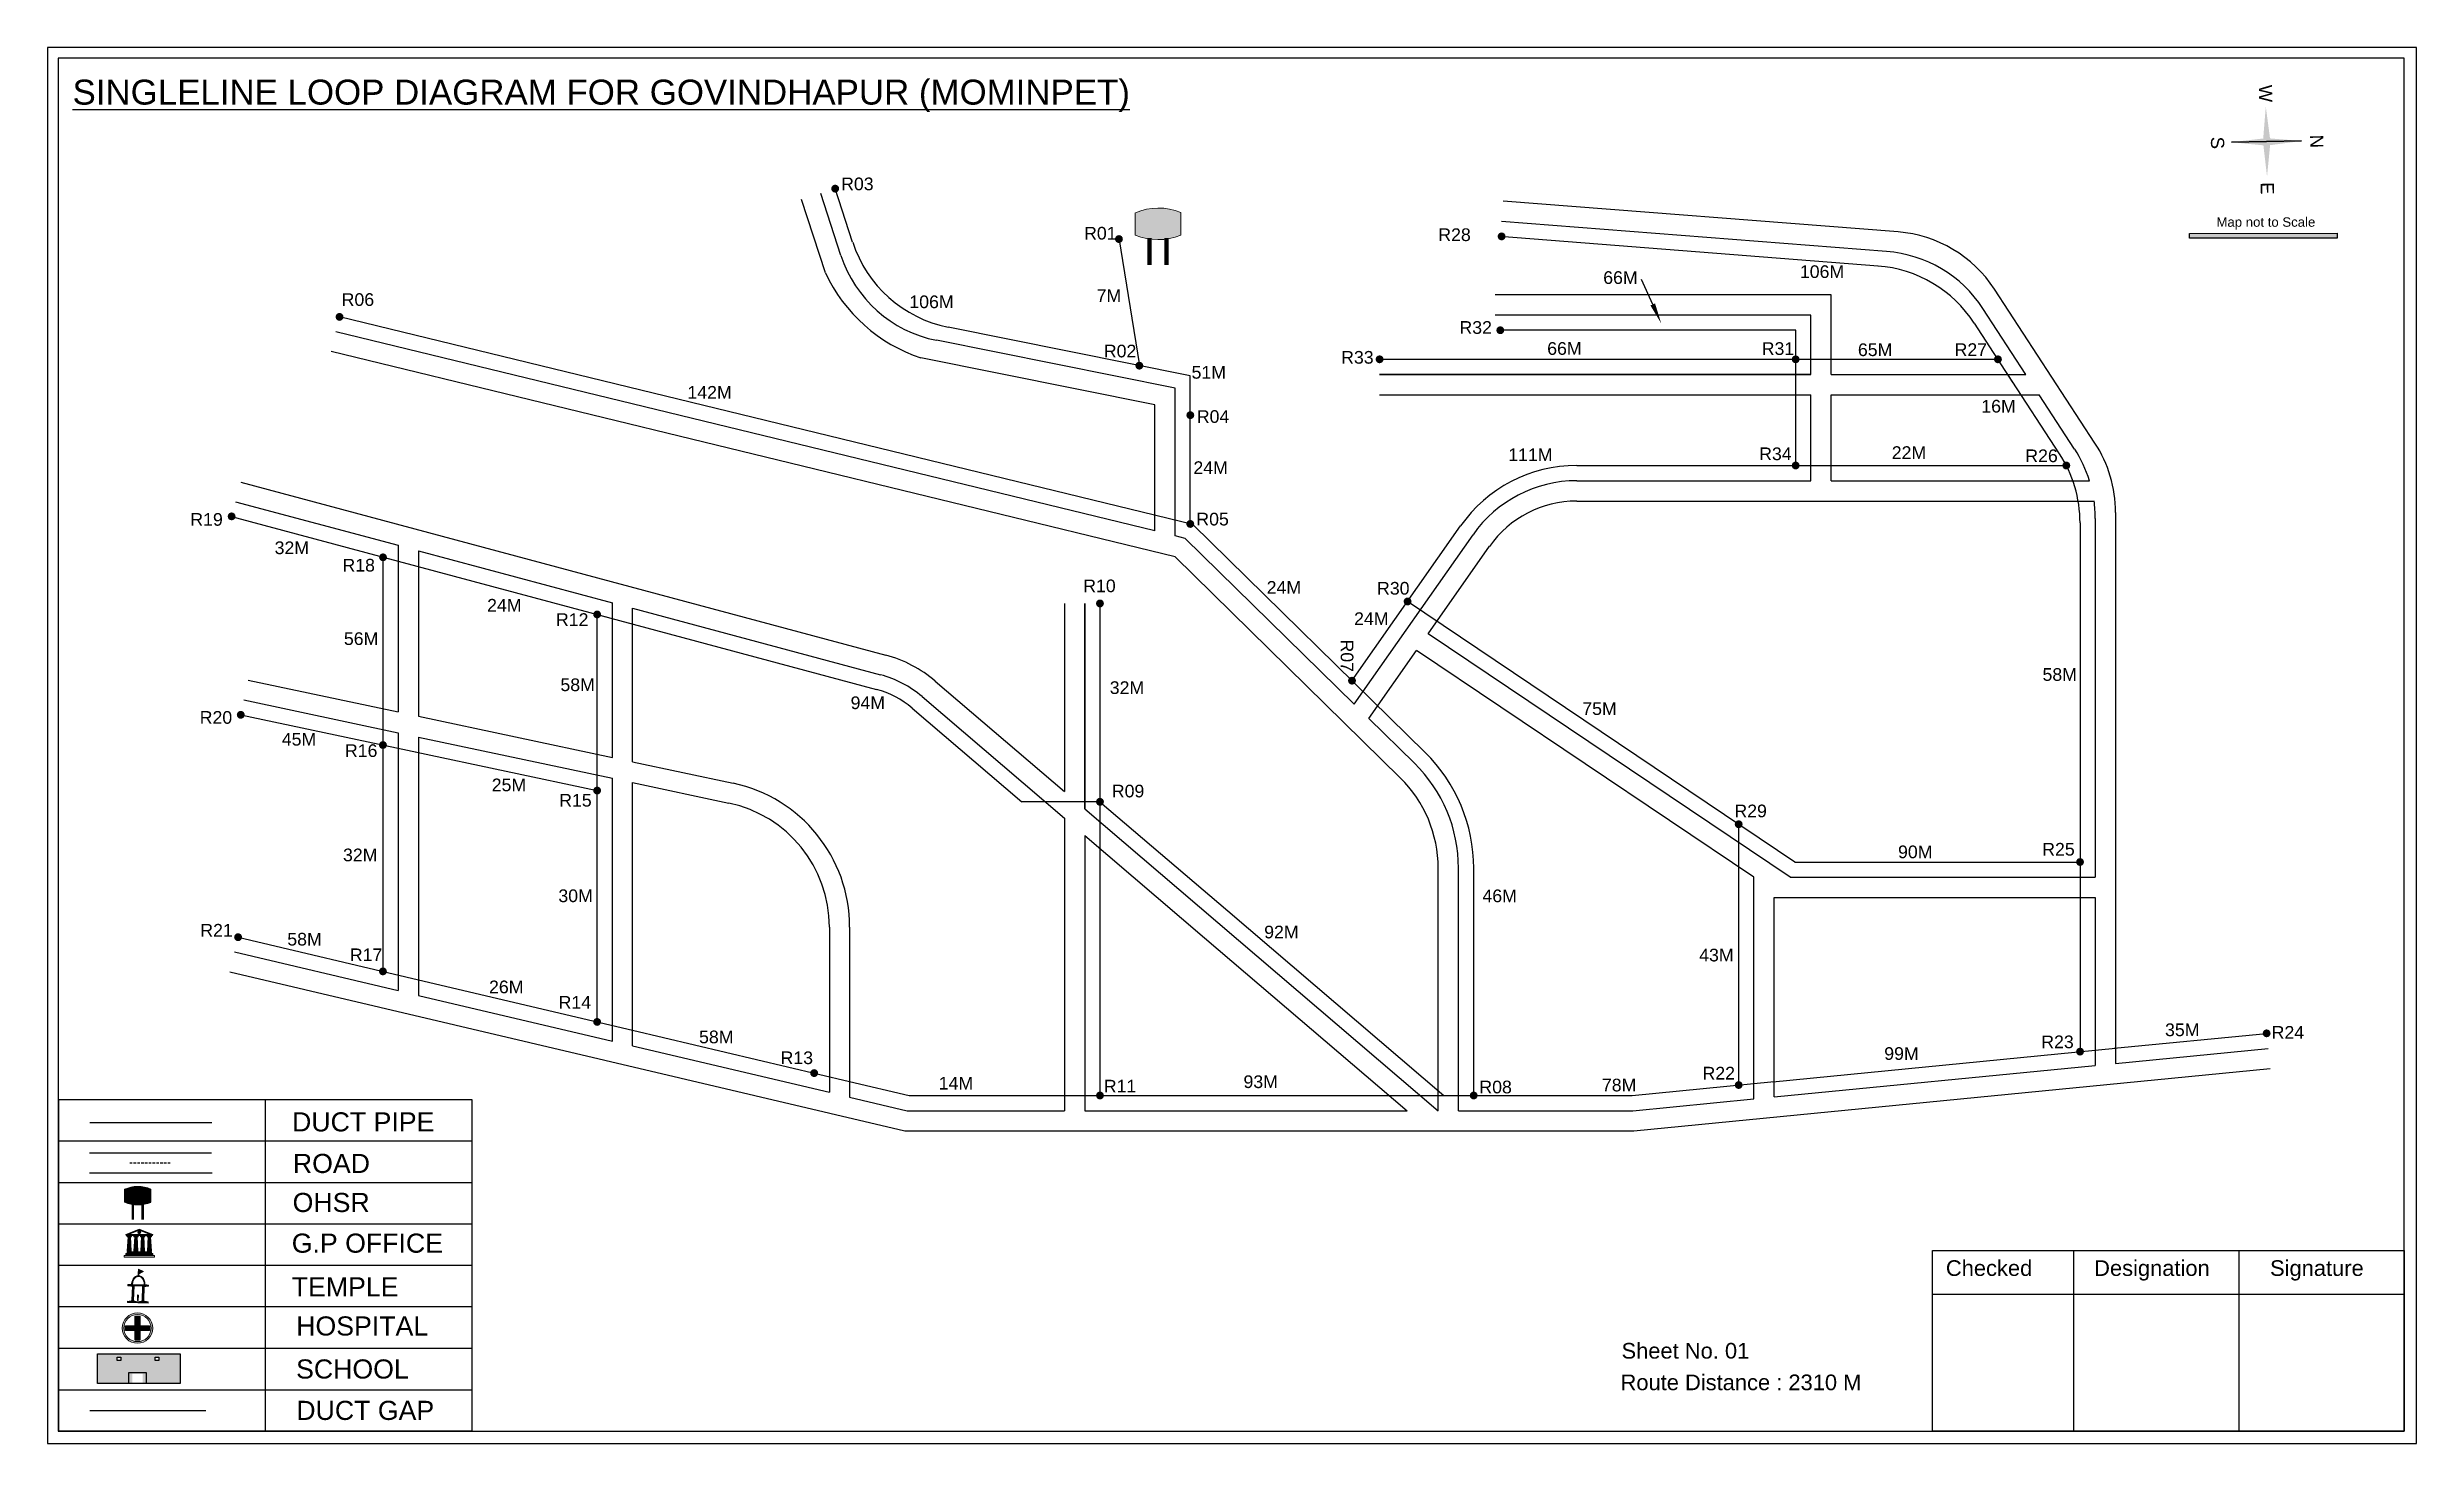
# Model space of a CAD drawing. Header units: inches. Extents: x 715 to 6358, y 46 to 1342.
# Drawn here: x 1560 to 2495, y 791 to 1342 of the extents above; entities that cross this region are included whole.
import ezdxf

# ---------------------------------------------------------------- set-up
doc = ezdxf.new("R2010")
doc.units = ezdxf.units.IN
doc.header["$MEASUREMENT"] = 0
doc.linetypes.add('DASHEDX2', pattern=[1.5, 1, -0.5])
for name, color, linetype in [('LANDMARK', 7, 'Continuous'), ('OHT', 7, 'Continuous'), ('PDF_Text', 5, 'Continuous'), ('pipe', 5, 'Continuous')]:
    doc.layers.add(name, color=color, linetype=linetype)
doc.styles.get("Standard").update_dxf_attribs({"font": 'arial.ttf'})

msp = doc.modelspace()

# ---------------------------------------------------------------- texts
at = {"color": 242, "true_color": 0xcd2027}
msp.add_text('%%USINGLELINE LOOP DIAGRAM FOR GOVINDHAPUR (MOMINPET)', height=9.8438, dxfattribs=at).set_placement((1570.2, 1318.95))
for s, height, rotation, p in [('W', 5.2, 271.00631, (2432.72, 1326.7)), ('S', 5.2, 271.00631, (2413.76, 1306.23)), ('N', 5.2, 271.00631, (2452.91, 1307.02)), ('E', 5.2, 271.00631, (2433.4, 1288.28)), ('R07', 5, 270, (2070.49, 1107.96))]:
    msp.add_text(s, height=height, rotation=rotation).set_placement(p)
for s, height, p in [('R03', 5, (1873.41, 1285.17)), ('Map not to Scale', 3.7195, (2415.97, 1270.77)), ('R01', 5, (1969.25, 1265.72)), ('R28', 5, (2108.99, 1265.13)), ('66M', 5, (2174.05, 1248.22)), ('106M', 5, (2251.63, 1250.56)), ('R06', 5, (1676.36, 1239.55)), ('106M', 5, (1900.32, 1238.66)), ('7M', 5, (1974.2, 1241.06)), ('R32', 5, (2117.33, 1228.54)), ('66M', 5, (2151.95, 1220.25)), ('R31', 5, (2236.58, 1220.22)), ('65M', 5, (2274.52, 1219.76)), ('R27', 5, (2312.65, 1219.8)), ('R02', 5, (1977.04, 1219.25)), ('51M', 5, (2011.65, 1210.84)), ('R33', 5, (2070.66, 1216.76)), ('142M', 5, (1812.77, 1202.95)), ('R04', 5, (2013.72, 1193.41)), ('16M', 5, (2323.21, 1197.48)), ('24M', 5, (2012.38, 1173.25)), ('111M', 5, (2136.56, 1178.33)), ('R34', 5, (2235.57, 1178.71)), ('22M', 5, (2287.87, 1179.18)), ('R26', 5, (2340.55, 1177.92)), ('R19', 5, (1616.67, 1152.83)), ('R05', 5, (2013.54, 1152.95)), ('32M', 5, (1649.93, 1141.64)), ('R18', 5, (1676.68, 1134.78)), ('R10', 5, (1968.91, 1126.63)), ('24M', 5, (2041.28, 1126)), ('24M', 5, (1733.74, 1118.97)), ('R30', 5, (2084.82, 1125.67)), ('R12', 5, (1760.91, 1113.31)), ('24M', 5, (2075.77, 1113.68)), ('56M', 5, (1677.25, 1105.8)), ('58M', 5, (2347.34, 1091.66)), ('58M', 5, (1762.67, 1087.6)), ('94M', 5, (1877.15, 1080.51)), ('32M', 5, (1979.38, 1086.47)), ('R20', 5, (1620.37, 1074.73)), ('75M', 5, (2165.78, 1078.19)), ('45M', 5, (1652.75, 1066.12)), ('R16', 5, (1677.66, 1061.63)), ('25M', 5, (1735.56, 1048.11)), ('R15', 5, (1762.18, 1042.05)), ('R09', 5, (1980.2, 1045.69)), ('R29', 5, (2225.8, 1037.84)), ('32M', 5, (1676.89, 1020.49)), ('90M', 5, (2290.35, 1021.7)), ('R25', 5, (2347.23, 1022.73)), ('30M', 5, (1761.86, 1004.38)), ('46M', 5, (2126.4, 1004.35)), ('R21', 5, (1620.6, 990.78)), ('58M', 5, (1654.92, 987.26)), ('92M', 5, (2040.3, 990.08)), ('R17', 5, (1679.6, 981.09)), ('43M', 5, (2211.91, 981)), ('26M', 5, (1734.5, 968.43)), ('R14', 5, (1761.96, 962.34)), ('58M', 5, (1817.36, 948.7)), ('35M', 5, (2395.68, 951.51)), ('R24', 5, (2437.75, 950.5)), ('R13', 5, (1849.51, 940.48)), ('99M', 5, (2284.91, 942.15)), ('R23', 5, (2346.85, 946.76)), ('14M', 5, (1911.91, 930.45)), ('93M', 5, (2032.14, 931.04)), ('78M', 5, (2173.53, 929.72)), ('R22', 5, (2213.21, 934.41)), ('R11', 5, (1977.03, 929.29)), ('R08', 5, (2125.19, 928.95)), ('DUCT PIPE', 7.537, (1656.8, 913.93)), ('ROAD ', 7.537, (1657.12, 897.54)), ('OHSR', 7.537, (1657.02, 882.14)), ('G.P OFFICE', 7.537, (1656.68, 866.09)), ('Checked', 6.18, (2309.23, 856.94)), ('Designation', 6.1803, (2367.71, 856.94)), ('Signature', 6.18, (2437.11, 856.94)), ('TEMPLE', 7.537, (1656.67, 848.85)), ('HOSPITAL', 7.537, (1658.43, 833.43)), ('SCHOOL', 7.537, (1658.38, 816.46)), ('Sheet No. 01', 6.1803, (2181.27, 824.32)), ('Route Distance : 2310 M', 6.1803, (2180.88, 811.86)), ('DUCT GAP', 7.537, (1658.48, 800.13))]:
    msp.add_text(s, height=height).set_placement(p)

# ---------------------------------------------------------------- blocks, each defined once
blk = doc.blocks.new('OHT')
at = {"linetype": 'Continuous', "lineweight": 0, "true_color": 0x0ffffc}
blk.add_hatch(color=4, dxfattribs=at).paths.add_polyline_path([(0.012, 1), (0, 1, 0.101323), (-0.4, 0.916), (-0.4, 0.525, 0.194075), (0.399, 0.521), (0.399, 0.921, 0.097877)])
at = {"color": 4, "linetype": 'Continuous', "lineweight": 0, "true_color": 0x0ffffc, "flags": 128}
for points in [[(-0.4, 0.525), (-0.4, 0.916)], [(0.399, 0.521), (0.399, 0.921)]]:
    blk.add_lwpolyline(points, dxfattribs=at)
at = {"color": 4, "linetype": 'Continuous', "lineweight": 0, "true_color": 0x0ffffc, "const_width": 0.075, "flags": 128}
for points in [[(-0.15, 0), (-0.15, 0.475)], [(0.15, 0), (0.15, 0.473)]]:
    blk.add_lwpolyline(points, dxfattribs=at)
at = {"color": 4, "linetype": 'Continuous', "lineweight": 0, "true_color": 0x0ffffc}
for centre, radius, start, end in [((0.006, -0.019), 1.019, 67.3109, 113.4711), ((0.004, 1.513), 1.068, 247.7682, 291.7007)]:
    blk.add_arc(centre, radius, start, end, dxfattribs=at)
blk = doc.blocks.new('Government_Office')
at = {"linetype": 'Continuous', "lineweight": 0, "true_color": 0xff0000}
h = blk.add_hatch(color=1, dxfattribs=at)
h.paths.add_polyline_path([(0.44, 0.72), (0.45, 0.75), (0, 0.93), (-0.45, 0.75), (-0.44, 0.72)])
h.paths.add_polyline_path([(0.355, 0.75), (-0.355, 0.75), (0, 0.9)], flags=16)
h.paths.add_polyline_path([(0, 0.778, -1), (0, 0.872, -1)], flags=0)
h = blk.add_hatch(color=1, dxfattribs=at)
edge = h.paths.add_edge_path()
edge.add_arc((0, 0.825), 0.0467, 90, 270)
edge.add_arc((0, 0.825), 0.0467, 270, 450)
for points in [[(-0.5, 0.05), (0.5, 0.05), (0.5, 0), (-0.5, 0)], [(-0.45, 0.075), (-0.45, 0.12), (0.45, 0.12), (0.45, 0.075)], [(-0.4, 0.14), (-0.4, 0.18), (0.4, 0.18), (0.4, 0.14)]]:
    blk.add_hatch(color=1, dxfattribs=at).paths.add_polyline_path(points)
h = blk.add_hatch(color=1, dxfattribs=at)
edge = h.paths.add_edge_path()
edge.add_line((-0.27, 0.195), (-0.295, 0.675))
edge.add_line((-0.295, 0.675), (-0.29, 0.675))
edge.add_arc((-0.278, 0.688), 0.0176, 225.30401, 441.56588)
edge.add_line((-0.275, 0.705), (-0.395, 0.705))
edge.add_arc((-0.392, 0.688), 0.0176, 98.43412, 314.69599)
edge.add_line((-0.38, 0.675), (-0.375, 0.675))
edge.add_line((-0.375, 0.675), (-0.4, 0.195))
edge.add_line((-0.4, 0.195), (-0.27, 0.195))
h = blk.add_hatch(color=1, dxfattribs=at)
edge = h.paths.add_edge_path()
edge.add_line((-0.047, 0.195), (-0.072, 0.675))
edge.add_line((-0.072, 0.675), (-0.067, 0.675))
edge.add_arc((-0.054, 0.688), 0.0176, 225.30401, 441.56588)
edge.add_line((-0.052, 0.705), (-0.172, 0.705))
edge.add_arc((-0.169, 0.688), 0.0176, 98.43412, 314.69599)
edge.add_line((-0.157, 0.675), (-0.152, 0.675))
edge.add_line((-0.152, 0.675), (-0.177, 0.195))
edge.add_line((-0.177, 0.195), (-0.047, 0.195))
h = blk.add_hatch(color=1, dxfattribs=at)
edge = h.paths.add_edge_path()
edge.add_line((0.177, 0.195), (0.152, 0.675))
edge.add_line((0.152, 0.675), (0.157, 0.675))
edge.add_arc((0.169, 0.688), 0.0176, 225.30401, 441.56588)
edge.add_line((0.172, 0.705), (0.052, 0.705))
edge.add_arc((0.054, 0.688), 0.0176, 98.43412, 314.69599)
edge.add_line((0.067, 0.675), (0.072, 0.675))
edge.add_line((0.072, 0.675), (0.047, 0.195))
edge.add_line((0.047, 0.195), (0.177, 0.195))
h = blk.add_hatch(color=1, dxfattribs=at)
edge = h.paths.add_edge_path()
edge.add_line((0.4, 0.195), (0.375, 0.675))
edge.add_line((0.375, 0.675), (0.38, 0.675))
edge.add_arc((0.392, 0.688), 0.0176, 225.30401, 441.56588)
edge.add_line((0.395, 0.705), (0.275, 0.705))
edge.add_arc((0.278, 0.688), 0.0176, 98.43412, 314.69599)
edge.add_line((0.29, 0.675), (0.295, 0.675))
edge.add_line((0.295, 0.675), (0.27, 0.195))
edge.add_line((0.27, 0.195), (0.4, 0.195))
at = {"color": 1, "linetype": 'Continuous', "lineweight": 0, "true_color": 0xff0000, "flags": 128}
for points in [[(-0.45, 0.75), (-0.44, 0.72), (0.44, 0.72), (0.45, 0.75), (0, 0.93)], [(-0.355, 0.75), (0.355, 0.75), (0, 0.9)], [(-0.5, 0.05), (0.5, 0.05), (0.5, 0), (-0.5, 0)], [(-0.45, 0.075), (-0.45, 0.12), (0.45, 0.12), (0.45, 0.075)], [(-0.4, 0.14), (-0.4, 0.18), (0.4, 0.18), (0.4, 0.14)]]:
    blk.add_lwpolyline(points, close=True, dxfattribs=at)
for points in [[(0, 0.872, 1), (0, 0.778, 1)], [(-0.27, 0.195), (-0.295, 0.675), (-0.29, 0.675, 1.379694), (-0.275, 0.705), (-0.395, 0.705, 1.379694), (-0.38, 0.675), (-0.375, 0.675), (-0.4, 0.195)], [(-0.047, 0.195), (-0.072, 0.675), (-0.067, 0.675, 1.379694), (-0.052, 0.705), (-0.172, 0.705, 1.379694), (-0.157, 0.675), (-0.152, 0.675), (-0.177, 0.195)], [(0.177, 0.195), (0.152, 0.675), (0.157, 0.675, 1.379694), (0.172, 0.705), (0.052, 0.705, 1.379694), (0.067, 0.675), (0.072, 0.675), (0.047, 0.195)], [(0.4, 0.195), (0.375, 0.675), (0.38, 0.675, 1.379694), (0.395, 0.705), (0.275, 0.705, 1.379694), (0.29, 0.675), (0.295, 0.675), (0.27, 0.195)]]:
    blk.add_lwpolyline(points, format="xyb", close=True, dxfattribs=at)
blk = doc.blocks.new('Temple')
at = {"linetype": 'Continuous', "lineweight": 0, "true_color": 0xff0000}
h = blk.add_hatch(color=1, dxfattribs=at)
edge = h.paths.add_edge_path()
edge.add_line((0.175, 0.49), (0.225, 0.49))
edge.add_line((0.225, 0.49), (0.225, 0.497))
edge.add_line((0.225, 0.497), (0.307, 0.497))
edge.add_line((0.307, 0.497), (0.307, 0.533))
edge.add_line((0.307, 0.533), (0.257, 0.533))
edge.add_line((0.257, 0.533), (0.257, 0.54))
edge.add_line((0.257, 0.54), (0.2, 0.54))
edge.add_spline(control_points=[(0.2, 0.54), (0.2, 0.589), (0.19, 0.638), (0.142, 0.743), (0.092, 0.79), (0.027, 0.805), (0.02, 0.806), (0.012, 0.806)], knot_values=[4.712389, 4.712389, 4.712389, 4.712389, 5.278166, 5.278166, 6.117402, 6.117402, 6.223801, 6.223801, 6.223801, 6.223801], degree=3, periodic=0)
edge.add_line((0.012, 0.806), (0.012, 0.79))
edge.add_line((0.012, 0.79), (-0.012, 0.79))
edge.add_line((-0.012, 0.79), (-0.012, 0.806))
edge.add_spline(control_points=[(-0.012, 0.806), (-0.055, 0.802), (-0.096, 0.781), (-0.171, 0.699), (-0.197, 0.628), (-0.2, 0.55), (-0.2, 0.545), (-0.2, 0.54)], knot_values=[6.343965, 6.343965, 6.343965, 6.343965, 6.956638, 6.956638, 7.795874, 7.795874, 7.853982, 7.853982, 7.853982, 7.853982], degree=3, periodic=0)
edge.add_line((-0.2, 0.54), (-0.257, 0.54))
edge.add_line((-0.257, 0.54), (-0.257, 0.533))
edge.add_line((-0.257, 0.533), (-0.307, 0.533))
edge.add_line((-0.307, 0.533), (-0.307, 0.497))
edge.add_line((-0.307, 0.497), (-0.225, 0.497))
edge.add_line((-0.225, 0.497), (-0.225, 0.49))
edge.add_line((-0.225, 0.49), (-0.175, 0.49))
edge.add_line((-0.175, 0.49), (-0.175, 0.07))
edge.add_arc((-0.205, 0.07), 0.03, -90, 0, ccw=False)
edge.add_line((-0.205, 0.04), (-0.257, 0.04))
edge.add_line((-0.257, 0.04), (-0.257, 0.033))
edge.add_line((-0.257, 0.033), (-0.307, 0.033))
edge.add_line((-0.307, 0.033), (-0.307, 0))
edge.add_line((-0.307, 0), (0.307, 0))
edge.add_line((0.307, 0), (0.307, 0.033))
edge.add_line((0.307, 0.033), (0.257, 0.033))
edge.add_line((0.257, 0.033), (0.257, 0.04))
edge.add_line((0.257, 0.04), (0.205, 0.04))
edge.add_arc((0.205, 0.07), 0.03, 180, 270, ccw=False)
edge.add_line((0.175, 0.07), (0.175, 0.49))
h.paths.add_polyline_path([(0.125, 0.07, -0.414214), (0.095, 0.04), (0.05, 0.04), (0.05, 0.033), (-0.05, 0.033), (-0.05, 0.04), (-0.095, 0.04, -0.414214), (-0.125, 0.07), (-0.125, 0.497), (0.125, 0.497)], flags=16)
edge = h.paths.add_edge_path(flags=16)
edge.add_ellipse((0, 0.54), major_axis=(0, 0.242), ratio=0.722808, start_angle=270, end_angle=450, ccw=False)
edge.add_line((0.175, 0.54), (-0.175, 0.54))
h.paths.add_polyline_path([(0.012, 0.23), (0.012, 0.07), (-0.012, 0.07), (-0.012, 0.23)], flags=0)
h = blk.add_hatch(color=1, dxfattribs=at)
edge = h.paths.add_edge_path()
edge.add_line((0.012, 0.857), (0, 0.85))
edge.add_line((0, 0.85), (-0.003, 0.925))
edge.add_line((-0.003, 0.925), (-0.012, 0.925))
edge.add_line((-0.012, 0.925), (-0.012, 0.806))
edge.add_spline(control_points=[(-0.012, 0.806), (-0.004, 0.807), (0.004, 0.807), (0.012, 0.806)], knot_values=[6.223801, 6.223801, 6.223801, 6.223801, 6.343965, 6.343965, 6.343965, 6.343965], degree=3, periodic=0)
edge.add_line((0.012, 0.806), (0.012, 0.857))
h = blk.add_hatch(color=1, dxfattribs=at)
edge = h.paths.add_edge_path()
edge.add_line((0.012, 0.79), (0.012, 0.806))
edge.add_spline(control_points=[(0.012, 0.806), (0.004, 0.807), (-0.004, 0.807), (-0.012, 0.806)], knot_values=[6.223801, 6.223801, 6.223801, 6.223801, 6.343965, 6.343965, 6.343965, 6.343965], degree=3, periodic=0)
edge.add_line((-0.012, 0.806), (-0.012, 0.79))
edge.add_line((-0.012, 0.79), (0.012, 0.79))
at = {"linetype": 'Continuous', "lineweight": 0, "true_color": 0xe66000}
blk.add_hatch(color=32, dxfattribs=at).paths.add_polyline_path([(-0.006, 1), (0.147, 0.931), (0, 0.85)])
at = {"color": 1, "linetype": 'Continuous', "lineweight": 0, "true_color": 0xff0000, "flags": 128}
for points in [[(0.012, 0.925), (-0.012, 0.925), (-0.012, 0.79), (0.012, 0.79)], [(0.012, 0.23), (-0.012, 0.23), (-0.012, 0.07), (0.012, 0.07)]]:
    blk.add_lwpolyline(points, close=True, dxfattribs=at)
at = {"color": 32, "linetype": 'Continuous', "lineweight": 0, "true_color": 0xe66000, "flags": 128}
blk.add_lwpolyline([(-0.006, 1), (0.147, 0.931), (0, 0.85), (-0.006, 1)], dxfattribs=at)
at = {"color": 1, "linetype": 'Continuous', "lineweight": 0, "true_color": 0xff0000, "flags": 128}
blk.add_lwpolyline([(0.2, 0.54), (0.257, 0.54), (0.257, 0.533), (0.307, 0.533), (0.307, 0.497), (0.225, 0.497), (0.225, 0.49), (0.175, 0.49), (0.175, 0.07, 0.414214), (0.205, 0.04), (0.257, 0.04), (0.257, 0.033), (0.307, 0.033), (0.307, 0), (-0.307, 0), (-0.307, 0.033), (-0.257, 0.033), (-0.257, 0.04), (-0.205, 0.04, 0.414214), (-0.175, 0.07), (-0.175, 0.49), (-0.225, 0.49), (-0.225, 0.497), (-0.307, 0.497), (-0.307, 0.533), (-0.257, 0.533), (-0.257, 0.54), (-0.2, 0.54)], format="xyb", dxfattribs=at)
blk.add_lwpolyline([(-0.175, 0.54), (0.175, 0.54)], dxfattribs=at)
blk.add_lwpolyline([(0.125, 0.497), (0.125, 0.07, -0.414214), (0.095, 0.04), (0.05, 0.04), (0.05, 0.033), (-0.05, 0.033), (-0.05, 0.04), (-0.095, 0.04, -0.414214), (-0.125, 0.07), (-0.125, 0.497)], format="xyb", close=True, dxfattribs=at)
at = {"color": 1, "linetype": 'Continuous', "lineweight": 0, "true_color": 0xff0000}
blk.add_ellipse((0, 0.54), major_axis=(0, 0.242), ratio=0.722808, start_param=4.712389, end_param=7.853982, dxfattribs=at)
blk.add_open_spline([(0.2, 0.54), (0.2, 0.589), (0.19, 0.638), (0.142, 0.743), (0.092, 0.79), (-0.023, 0.816), (-0.085, 0.794), (-0.171, 0.699), (-0.197, 0.628), (-0.2, 0.55), (-0.2, 0.545), (-0.2, 0.54)], degree=3, knots=[4.712389, 4.712389, 4.712389, 4.712389, 5.278166, 5.278166, 6.117402, 6.117402, 6.956638, 6.956638, 7.795874, 7.795874, 7.853982, 7.853982, 7.853982, 7.853982], dxfattribs=at)
blk = doc.blocks.new('*U5')
at = {"color": 0, "linetype": 'DASHEDX2', "transparency": 16777216}
blk.add_line((-8.22, 0), (8.01, 0), dxfattribs=at)
blk = doc.blocks.new('Hospital')
at = {"linetype": 'Continuous', "lineweight": 0, "true_color": 0x000000}
h = blk.add_hatch(color=18, dxfattribs=at)
h.paths.add_polyline_path([(-0.5, 0, 1), (0.5, 0, 1)])
h.paths.add_polyline_path([(0.446, 0, -1), (-0.446, 0, -1)], flags=16)
at = {"linetype": 'Continuous', "true_color": 0xff0000}
blk.add_hatch(color=1, dxfattribs=at).paths.add_polyline_path([(-0.394, 0.08), (-0.08, 0.08), (-0.08, 0.394), (0.08, 0.394), (0.08, 0.08), (0.394, 0.08), (0.394, -0.08), (0.08, -0.08), (0.08, -0.394), (-0.08, -0.394), (-0.08, -0.08), (-0.394, -0.08)])
at = {"color": 1, "linetype": 'Continuous', "true_color": 0xff0000, "flags": 128}
blk.add_lwpolyline([(-0.394, 0.08), (-0.08, 0.08), (-0.08, 0.394), (0.08, 0.394), (0.08, 0.08), (0.394, 0.08), (0.394, -0.08), (0.08, -0.08), (0.08, -0.394), (-0.08, -0.394), (-0.08, -0.08), (-0.394, -0.08)], close=True, dxfattribs=at)
at = {"color": 18, "linetype": 'Continuous', "lineweight": 0, "true_color": 0x000000}
for radius in [0.5, 0.446]:
    blk.add_circle((0, 0), radius, dxfattribs=at)

# ---------------------------------------------------------------- hatches: boundary and pattern name
at = {"ltscale": 0.5}
h = msp.add_hatch(color=5, dxfattribs=at)
h.dxf.hatch_style = 1
h.paths.add_polyline_path([(1872.62, 1285.8, 1), (1869.5, 1285.8, 1)])
h = msp.add_hatch(color=5, dxfattribs=at)
h.dxf.hatch_style = 1
h.paths.add_polyline_path([(1984.55, 1265.91, 1), (1981.43, 1265.91, 1)])
h = msp.add_hatch(color=5, dxfattribs=at)
h.dxf.hatch_style = 1
h.paths.add_polyline_path([(2135.51, 1266.96, 1), (2132.39, 1266.96, 1)])
at = {"true_color": 0x0093dd}
h = msp.add_hatch(color=142, dxfattribs=at)
h.dxf.hatch_style = 1
h.paths.add_polyline_path([(2405.29, 1268.14), (2405.29, 1266.2), (2463.57, 1266.33), (2463.57, 1268.27)])
at = {"ltscale": 0.5}
h = msp.add_hatch(color=5, dxfattribs=at)
h.dxf.hatch_style = 1
h.paths.add_polyline_path([(1677.08, 1235.21, 1), (1673.97, 1235.21, 1)])
h = msp.add_hatch(color=5, dxfattribs=at)
h.dxf.hatch_style = 1
h.paths.add_polyline_path([(2135, 1229.95, 1), (2131.89, 1229.95, 1)])
h = msp.add_hatch(color=5, dxfattribs=at)
h.dxf.hatch_style = 1
h.paths.add_polyline_path([(1992.61, 1215.96, 1), (1989.49, 1215.96, 1)])
h = msp.add_hatch(color=5, dxfattribs=at)
h.dxf.hatch_style = 1
h.paths.add_polyline_path([(2087.39, 1218.48, 1), (2084.27, 1218.48, 1)])
h = msp.add_hatch(color=5, dxfattribs=at)
h.dxf.hatch_style = 1
h.paths.add_polyline_path([(2251.52, 1218.48, 1), (2248.41, 1218.48, 1)])
h = msp.add_hatch(color=5, dxfattribs=at)
h.dxf.hatch_style = 1
h.paths.add_polyline_path([(2331.32, 1218.48, 1), (2328.2, 1218.48, 1)])
h = msp.add_hatch(color=5, dxfattribs=at)
h.dxf.hatch_style = 1
h.paths.add_polyline_path([(2012.72, 1196.45, 1), (2009.6, 1196.45, 1)])
h = msp.add_hatch(color=5, dxfattribs=at)
h.dxf.hatch_style = 1
h.paths.add_polyline_path([(2251.52, 1176.59, 1), (2248.41, 1176.59, 1)])
h = msp.add_hatch(color=5, dxfattribs=at)
h.dxf.hatch_style = 1
h.paths.add_polyline_path([(2358.29, 1176.59, 1), (2355.17, 1176.59, 1)])
h = msp.add_hatch(color=5, dxfattribs=at)
h.dxf.hatch_style = 1
h.paths.add_polyline_path([(1634.52, 1156.53, 1), (1631.4, 1156.53, 1)])
h = msp.add_hatch(color=5, dxfattribs=at)
h.dxf.hatch_style = 1
h.paths.add_polyline_path([(2012.7, 1153.55, 1), (2009.58, 1153.55, 1)])
h = msp.add_hatch(color=5, dxfattribs=at)
h.dxf.hatch_style = 1
h.paths.add_polyline_path([(1694.25, 1140.38, 1), (1691.14, 1140.38, 1)])
h = msp.add_hatch(color=5, dxfattribs=at)
h.dxf.hatch_style = 1
h.paths.add_polyline_path([(1977.07, 1122.18, 1), (1973.95, 1122.18, 1)])
h = msp.add_hatch(color=5, dxfattribs=at)
h.dxf.hatch_style = 1
h.paths.add_polyline_path([(2098.42, 1122.96, 1), (2095.31, 1122.96, 1)])
h = msp.add_hatch(color=5, dxfattribs=at)
h.dxf.hatch_style = 1
h.paths.add_polyline_path([(1778.7, 1117.85, 1), (1775.59, 1117.85, 1)])
h = msp.add_hatch(color=5, dxfattribs=at)
h.dxf.hatch_style = 1
h.paths.add_polyline_path([(2076.5, 1091.71, 1), (2073.38, 1091.71, 1)])
h = msp.add_hatch(color=5, dxfattribs=at)
h.dxf.hatch_style = 1
h.paths.add_polyline_path([(1638.13, 1078.26, 1), (1635.01, 1078.26, 1)])
h = msp.add_hatch(color=5, dxfattribs=at)
h.dxf.hatch_style = 1
h.paths.add_polyline_path([(1694.21, 1066.34, 1), (1691.09, 1066.34, 1)])
h = msp.add_hatch(color=5, dxfattribs=at)
h.dxf.hatch_style = 1
h.paths.add_polyline_path([(1778.7, 1048.38, 1), (1775.59, 1048.38, 1)])
h = msp.add_hatch(color=5, dxfattribs=at)
h.dxf.hatch_style = 1
h.paths.add_polyline_path([(1977.07, 1043.94, 1), (1973.95, 1043.94, 1)])
h = msp.add_hatch(color=5, dxfattribs=at)
h.dxf.hatch_style = 1
h.paths.add_polyline_path([(2229.04, 1035.1, 1), (2225.93, 1035.1, 1)])
h = msp.add_hatch(color=5, dxfattribs=at)
h.dxf.hatch_style = 1
h.paths.add_polyline_path([(2363.71, 1020.2, 1), (2360.6, 1020.2, 1)])
h = msp.add_hatch(color=5, dxfattribs=at)
h.dxf.hatch_style = 1
h.paths.add_polyline_path([(1637.07, 990.55, 1), (1633.95, 990.55, 1)])
h = msp.add_hatch(color=5, dxfattribs=at)
h.dxf.hatch_style = 1
h.paths.add_polyline_path([(1694.21, 977.06, 1), (1691.09, 977.06, 1)])
h = msp.add_hatch(color=5, dxfattribs=at)
h.dxf.hatch_style = 1
h.paths.add_polyline_path([(1778.7, 957.13, 1), (1775.59, 957.13, 1)])
h = msp.add_hatch(color=5, dxfattribs=at)
h.dxf.hatch_style = 1
h.paths.add_polyline_path([(2437.31, 952.62, 1), (2434.2, 952.62, 1)])
h = msp.add_hatch(color=5, dxfattribs=at)
h.dxf.hatch_style = 1
h.paths.add_polyline_path([(2363.71, 945.41, 1), (2360.6, 945.41, 1)])
h = msp.add_hatch(color=5, dxfattribs=at)
h.dxf.hatch_style = 1
h.paths.add_polyline_path([(1864.33, 936.93, 1), (1861.21, 936.93, 1)])
h = msp.add_hatch(color=5, dxfattribs=at)
h.dxf.hatch_style = 1
h.paths.add_polyline_path([(1977.07, 928.1, 1), (1973.95, 928.1, 1)])
h = msp.add_hatch(color=5, dxfattribs=at)
h.dxf.hatch_style = 1
h.paths.add_polyline_path([(2124.52, 928.1, 1), (2121.4, 928.1, 1)])
h = msp.add_hatch(color=5, dxfattribs=at)
h.dxf.hatch_style = 1
h.paths.add_polyline_path([(2229.04, 932.22, 1), (2225.93, 932.22, 1)])
at = {"true_color": 0xc8c92d}
h = msp.add_hatch(color=52, dxfattribs=at)
h.dxf.hatch_style = 1
h.paths.add_polyline_path([(1586.49, 826.16), (1580.01, 826.16), (1580.01, 814.52), (1586.49, 814.52)])
h.paths.add_polyline_path([(1612.58, 826.16), (1606.11, 826.16), (1606.11, 814.52), (1612.58, 814.52)])
at = {"true_color": 0x293189}
h = msp.add_hatch(color=177, dxfattribs=at)
h.dxf.hatch_style = 1
h.paths.add_polyline_path([(1606.11, 826.16), (1586.49, 826.16), (1586.49, 814.52), (1593.85, 814.52), (1593.85, 818.33), (1597.9, 818.33), (1597.9, 814.52), (1606.11, 814.52)])
h.paths.add_polyline_path([(1589.29, 823.56), (1587.85, 823.56), (1587.85, 824.89), (1589.29, 824.89)], flags=16)
h.paths.add_polyline_path([(1602.81, 823.56), (1602.81, 824.89), (1604.25, 824.89), (1604.25, 823.56)], flags=16)

# ---------------------------------------------------------------- linework, layer by layer
for p, q in [((2421.87, 1304.12), (2449.48, 1304.6)), ((2449.48, 1304.6), (2421.87, 1304.12)), ((2421.87, 1304.12), (2449.48, 1304.6)), ((2435.65, 1304.36), (2421.87, 1304.12)), ((1867.18, 1252.56), (1857.75, 1281.46)), ((1873.34, 1259.48), (1865.35, 1283.94)), ((2290.41, 1268.7), (2134.53, 1280.81)), ((2285.86, 1261.03), (2133.91, 1272.84)), ((2263.97, 1243.95), (2131.38, 1243.95)), ((2193.58, 1240.12), (2189.16, 1249.99)), ((2263.97, 1212.48), (2263.97, 1243.95)), ((2368.03, 1185.42), (2328.41, 1246.17)), ((2255.97, 1235.95), (2131.38, 1235.95)), ((2255.97, 1212.48), (2255.97, 1235.95)), ((2340.83, 1212.48), (2323.86, 1238.5)), ((1997.14, 1150.78), (1674.11, 1229.38)), ((2005.14, 1207.09), (1911.03, 1225.97)), ((2005.14, 1140.6), (1672.21, 1221.61)), ((1997.14, 1200.53), (1904.88, 1219.05)), ((2005.14, 1148.83), (2005.14, 1207.09)), ((2255.97, 1212.48), (2085.83, 1212.48)), ((2085.83, 1212.48), (2255.97, 1212.48)), ((2263.97, 1212.48), (2340.83, 1212.48)), ((1997.14, 1150.78), (1997.14, 1200.53)), ((2085.83, 1204.48), (2255.97, 1204.48)), ((2255.97, 1170.59), (2255.97, 1204.48)), ((2263.97, 1170.59), (2263.97, 1204.48)), ((2263.97, 1204.48), (2346.05, 1204.48)), ((2360.03, 1183.05), (2346.05, 1204.48)), ((1636.59, 1170.06), (1891.03, 1101.79)), ((2163.61, 1170.59), (2255.97, 1170.59)), ((2263.97, 1170.59), (2365.89, 1170.59)), ((1634.51, 1162.33), (1698.65, 1145.12)), ((2163.61, 1162.59), (2367.68, 1162.59)), ((2368.16, 1155.73), (2368.16, 1014.2)), ((2376.16, 1158.11), (2376.16, 940.76)), ((1698.65, 1145.12), (1698.65, 1079.38)), ((1706.65, 1142.98), (1783.15, 1122.45)), ((1706.65, 1142.98), (1706.65, 1077.68)), ((2009.17, 1147.85), (2005.14, 1148.83)), ((2093.98, 1053.41), (2005.14, 1140.6)), ((2005.14, 1140.6), (2005.14, 1140.6)), ((2075.79, 1082.48), (2009.17, 1147.85)), ((2075.79, 1082.48), (2122.68, 1149.31)), ((2105.04, 1110.24), (2129.23, 1144.72)), ((1783.15, 1061.42), (1783.15, 1122.45)), ((1961.51, 1122.18), (1961.51, 1048)), ((1969.51, 1041.17), (1969.51, 1122.18)), ((1969.51, 1122.18), (1969.51, 1041.17)), ((1791.15, 1120.31), (1888.95, 1094.06)), ((1791.15, 1059.71), (1791.15, 1120.31)), ((2098.4, 1114.7), (2098.27, 1114.79)), ((2081.57, 1076.8), (2100.44, 1103.69)), ((2233.49, 1014.2), (2100.44, 1103.69)), ((2247.82, 1014.2), (2105.04, 1110.24)), ((1639.48, 1091.96), (1698.65, 1079.38)), ((1905.34, 1085.44), (1961.51, 1037.48)), ((1910.54, 1091.52), (1961.51, 1048)), ((1637.82, 1084.13), (1698.65, 1071.2)), ((1706.65, 1077.68), (1783.15, 1061.42)), ((2099.58, 1059.12), (2081.57, 1076.8)), ((1698.65, 1071.2), (1698.65, 969.48)), ((1706.65, 1069.5), (1783.15, 1053.24)), ((1706.65, 1069.5), (1706.65, 967.6)), ((1791.15, 1059.71), (1830.83, 1051.28)), ((1783.15, 949.55), (1783.15, 1053.24)), ((1791.15, 1051.54), (1829.17, 1043.45)), ((1791.15, 947.66), (1791.15, 1051.54)), ((1961.51, 1037.48), (1961.51, 922.1)), ((1969.51, 1041.17), (2022.01, 996.35)), ((1969.51, 1030.65), (1969.51, 922.1)), ((1969.51, 1030.65), (2016.81, 990.26)), ((2108.96, 922.1), (2108.96, 1017.73)), ((2116.96, 922.1), (2116.96, 1017.73)), ((2233.49, 926.78), (2233.49, 1014.2)), ((2247.82, 1014.2), (2368.16, 1014.2)), ((2241.49, 927.57), (2241.49, 1006.2)), ((2241.49, 1006.2), (2368.16, 1006.2)), ((2368.16, 1006.2), (2368.16, 939.97)), ((1868.77, 994.54), (1868.77, 929.35)), ((1876.77, 994.54), (1876.77, 927.46)), ((2022.01, 996.35), (2108.96, 922.1)), ((1634.13, 984.71), (1698.65, 969.48)), ((2016.81, 990.26), (2096.64, 922.1)), ((1632.29, 976.92), (1898.55, 914.1)), ((1706.65, 967.6), (1783.15, 949.55)), ((1791.15, 947.66), (1868.77, 929.35)), ((2376.16, 940.76), (2436.34, 946.65)), ((2186.12, 914.1), (2437.12, 938.69)), ((2241.49, 927.57), (2368.16, 939.97)), ((1564.6, 926.37), (1564.6, 796.99)), ((1646.25, 926.37), (1646.25, 795.72)), ((1876.77, 927.46), (1899.49, 922.1)), ((2185.73, 922.1), (2233.49, 926.78)), ((1899.49, 922.1), (1961.51, 922.1)), ((1969.51, 922.1), (2096.64, 922.1)), ((2116.96, 922.1), (2185.73, 922.1)), ((1727.91, 910.04), (1564.6, 910.04)), ((1898.55, 914.1), (2186.12, 914.1)), ((1576.84, 905.53), (1625.02, 905.53)), ((1576.84, 897.63), (1625.26, 897.63)), ((1727.91, 893.71), (1564.6, 893.71)), ((1727.91, 877.38), (1564.6, 877.38)), ((1727.91, 861.04), (1564.6, 861.04)), ((1727.91, 844.71), (1564.6, 844.71)), ((1564.6, 828.38), (1727.91, 828.38)), ((1564.6, 812.05), (1727.91, 812.05)), ((1564.59, 796.74), (1564.59, 795.74)), ((1564.6, 796.99), (1564.6, 795.72)), ((1727.91, 795.72), (1564.6, 795.72))]:
    msp.add_line(p, q)
at = {"color": 1}
msp.add_line((2449.48, 1304.6), (2435.66, 1304.36), dxfattribs=at)
at = {"color": 5}
msp.add_line((1983.01, 1266.41), (1991.13, 1216.02), dxfattribs=at)
at = {"color": 242, "true_color": 0xcd2027}
for p, q in [((2359.51, 866.96), (2359.51, 795.68)), ((2424.83, 866.96), (2424.83, 795.68)), ((2303.9, 849.69), (2489.98, 849.69))]:
    msp.add_line(p, q, dxfattribs=at)
for points in [[(1560.28, 1341.51), (1560.28, 790.79), (2494.93, 790.79), (2494.93, 1341.51)], [(1564.59, 1337.3), (1564.59, 795.74), (2489.98, 795.74), (2489.98, 1337.3)], [(1612.65, 826.16), (1612.65, 814.52), (1580.01, 814.52), (1580.01, 826.16)], [(1589.29, 824.89), (1589.29, 823.56), (1587.85, 823.56), (1587.85, 824.89)], [(1602.81, 823.56), (1602.81, 824.89), (1604.25, 824.89), (1604.25, 823.56)]]:
    msp.add_lwpolyline(points, close=True)
at = {"color": 142, "true_color": 0x0093dd}
msp.add_lwpolyline([(2463.58, 1266.33), (2405.29, 1266.2), (2405.29, 1268.14), (2463.57, 1268.27), (2463.57, 1266.33)], dxfattribs=at)
for points in [[(1727.91, 795.72), (1727.91, 926.37), (1564.6, 926.37)], [(1592.45, 814.52), (1592.45, 818.82), (1599.3, 818.82), (1599.3, 814.52)]]:
    msp.add_lwpolyline(points)
at = {"color": 242, "true_color": 0xcd2027}
msp.add_lwpolyline([(2489.98, 795.68), (2303.9, 795.68), (2303.9, 866.96), (2489.98, 866.96)], close=True, dxfattribs=at)
for centre, radius, start, end in [((2286.53, 1218.85), 50, 33.11777, 85.55538), ((1925.05, 1279.7), 63.92, 205.12543, 251.60051), ((1920.87, 1275), 50, 198.07436, 258.65159), ((2281.98, 1211.18), 50, 33.11777, 85.55538), ((2318.16, 1155.73), 50, 17.29741, 33.11777), ((2326.16, 1158.11), 50, 0, 33.11777), ((2163.61, 1120.59), 50, 90, 144.94687), ((2163.61, 1120.59), 42, 90, 144.94687), ((2318.16, 1155.73), 50, 0, 7.89347), ((1878.07, 1053.5), 42, 49.50794, 74.98129), ((1878.07, 1053.5), 50, 49.50794, 74.98129), ((2058.96, 1017.73), 58, 0, 45.54039), ((1818.77, 994.54), 58, 0, 77.99808), ((2058.96, 1017.73), 50, 0, 45.54039), ((1818.77, 994.54), 50, 0, 77.99808)]:
    msp.add_arc(centre, radius, start, end)
for points in [[(2434.31, 1304.32), (2437.27, 1304.38), (2435.43, 1318.17)], [(2434.31, 1304.32), (2437.27, 1304.38), (2435.43, 1318.17)], [(2435.64, 1305.72), (2435.69, 1302.76), (2421.87, 1304.12)], [(2435.64, 1305.72), (2435.69, 1302.76), (2421.87, 1304.12)], [(2434.32, 1304.32), (2437.27, 1304.38), (2435.92, 1290.56)], [(2434.32, 1304.32), (2437.27, 1304.38), (2435.92, 1290.56)], [(2194.49, 1240.53), (2192.67, 1239.71), (2196.94, 1232.62)]]:
    msp.add_solid(points)
at = {"color": 1}
msp.add_solid([(2435.64, 1305.73), (2435.69, 1302.76), (2449.48, 1304.6)], dxfattribs=at)
msp.add_solid([(2435.64, 1305.73), (2435.69, 1302.76), (2449.48, 1304.6)], dxfattribs=at)
at = {"layer": 'OHT', "color": 5}
msp.add_line((1577.02, 917.48), (1625.2, 917.48), dxfattribs=at)
at = {"layer": 'OHT', "color": 1}
msp.add_line((1577.02, 803.88), (1622.79, 803.88), dxfattribs=at)
at = {"layer": 'PDF_Text'}
msp.add_line((2375.57, 946.73), (2435.75, 952.62), dxfattribs=at)
at = {"layer": 'pipe'}
for p, q in [((1877.95, 1264.68), (1871.06, 1285.8)), ((2282.45, 1255.27), (2133.45, 1266.86)), ((2012.19, 1153.29), (1675.52, 1235.21)), ((2011.14, 1212), (1915.65, 1231.17)), ((2249.97, 1229.95), (2133.22, 1229.95)), ((2249.97, 1218.48), (2249.97, 1229.95)), ((2335.81, 1209.2), (2320.45, 1232.74)), ((2085.83, 1218.48), (2263.97, 1218.48)), ((2249.97, 1176.59), (2249.97, 1218.48)), ((2263.97, 1218.48), (2329.76, 1218.48)), ((2011.14, 1153.55), (2011.14, 1212)), ((2354.03, 1181.26), (2333.67, 1212.48)), ((2163.61, 1176.59), (2263.97, 1176.59)), ((2263.97, 1176.59), (2357.08, 1176.59)), ((1632.96, 1156.53), (1698.65, 1138.91)), ((2103.78, 1063.41), (2012.19, 1153.29)), ((2074.94, 1091.71), (2117.77, 1152.76)), ((2362.16, 1153.94), (2362.16, 1006.2)), ((1692.65, 1140.52), (1692.65, 1066.34)), ((1698.65, 1138.91), (1781.59, 1116.66)), ((1975.51, 1122.18), (1975.51, 1041.17)), ((2249.65, 1020.2), (2096.86, 1122.96)), ((1777.15, 1117.85), (1887.4, 1088.27)), ((1777.15, 1048.38), (1777.15, 1117.85)), ((1636.57, 1078.26), (1706.65, 1063.36)), ((1901.45, 1080.88), (1944.71, 1043.94)), ((1692.65, 1071.2), (1692.65, 977.06)), ((1705.4, 1063.63), (1777.15, 1048.38)), ((1777.15, 957.13), (1777.15, 1053.24)), ((1975.51, 1043.94), (1944.71, 1043.94)), ((1975.51, 1043.94), (1975.51, 928.1)), ((1975.51, 1043.94), (2025.9, 1000.91)), ((2227.49, 932.22), (2227.49, 1035.1)), ((2249.65, 1020.2), (2362.16, 1020.2)), ((2122.96, 928.1), (2122.96, 1017.73)), ((2025.9, 1000.91), (2111.17, 928.1)), ((2362.16, 1006.2), (2362.16, 945.41)), ((1635.51, 990.55), (1706.65, 973.76)), ((1706.65, 973.76), (1791.15, 953.83)), ((1791.15, 953.83), (1876.77, 933.63)), ((2240.9, 933.54), (2376.16, 946.79)), ((1876.77, 933.63), (1900.18, 928.1)), ((1900.18, 928.1), (1961.51, 928.1)), ((1961.51, 928.1), (2185.43, 928.1)), ((2185.43, 928.1), (2241.49, 933.59))]:
    msp.add_line(p, q, dxfattribs=at)
for centre, radius, start, end in [((1925.49, 1280.19), 50, 198.07436, 258.65159), ((2278.57, 1205.43), 50, 33.11777, 85.55538), ((2312.16, 1153.94), 50, 0, 33.11777), ((2163.61, 1120.59), 56, 90, 144.94687), ((1878.07, 1053.5), 36, 49.50794, 74.98129), ((2058.96, 1017.73), 64, 0, 45.54039)]:
    msp.add_arc(centre, radius, start, end, dxfattribs=at)

# ---------------------------------------------------------------- block references
at = {"linetype": 'DASHEDX2'}
msp.add_blockref('*U5', (1600.99, 901.58), dxfattribs=at)
at = {"layer": 'LANDMARK'}
for name, p, xscale, yscale, zscale in [('Government_Office', (1596.54, 864.34), 11.88720511909492, 11.88720511909492, 11.88720511909492), ('Hospital', (1595.82, 836.35), 11.98860615148842, 11.98860615148842, 11.98860615148842)]:
    msp.add_blockref(name, p, dxfattribs=dict(at, xscale=xscale, yscale=yscale, zscale=zscale))
at = {"layer": 'LANDMARK', "xscale": 13.25575162515788, "yscale": 13.25575162515788, "zscale": 13.25575162515788, "rotation": 358.3713438591284}
msp.add_blockref('Temple', (1595.94, 846.36), dxfattribs=at)
at = {"layer": 'OHT'}
for p, xscale, yscale, zscale in [((1998.43, 1255.73), 22.41341502807723, 22.41341502807723, 22.41341502807723), ((1595.92, 879.15), 13.07449209971172, 13.07449209971172, 13.07449209971172)]:
    msp.add_blockref('OHT', p, dxfattribs=dict(at, xscale=xscale, yscale=yscale, zscale=zscale))

msp.set_redraw_order([(e.dxf.handle, doc.entitydb.next_handle()) for e in msp.query("TEXT MTEXT ATTDEF DIMENSION ARC_DIMENSION")])  # texts and dimensions are drawn at this point

doc.saveas('drawing.dxf')
